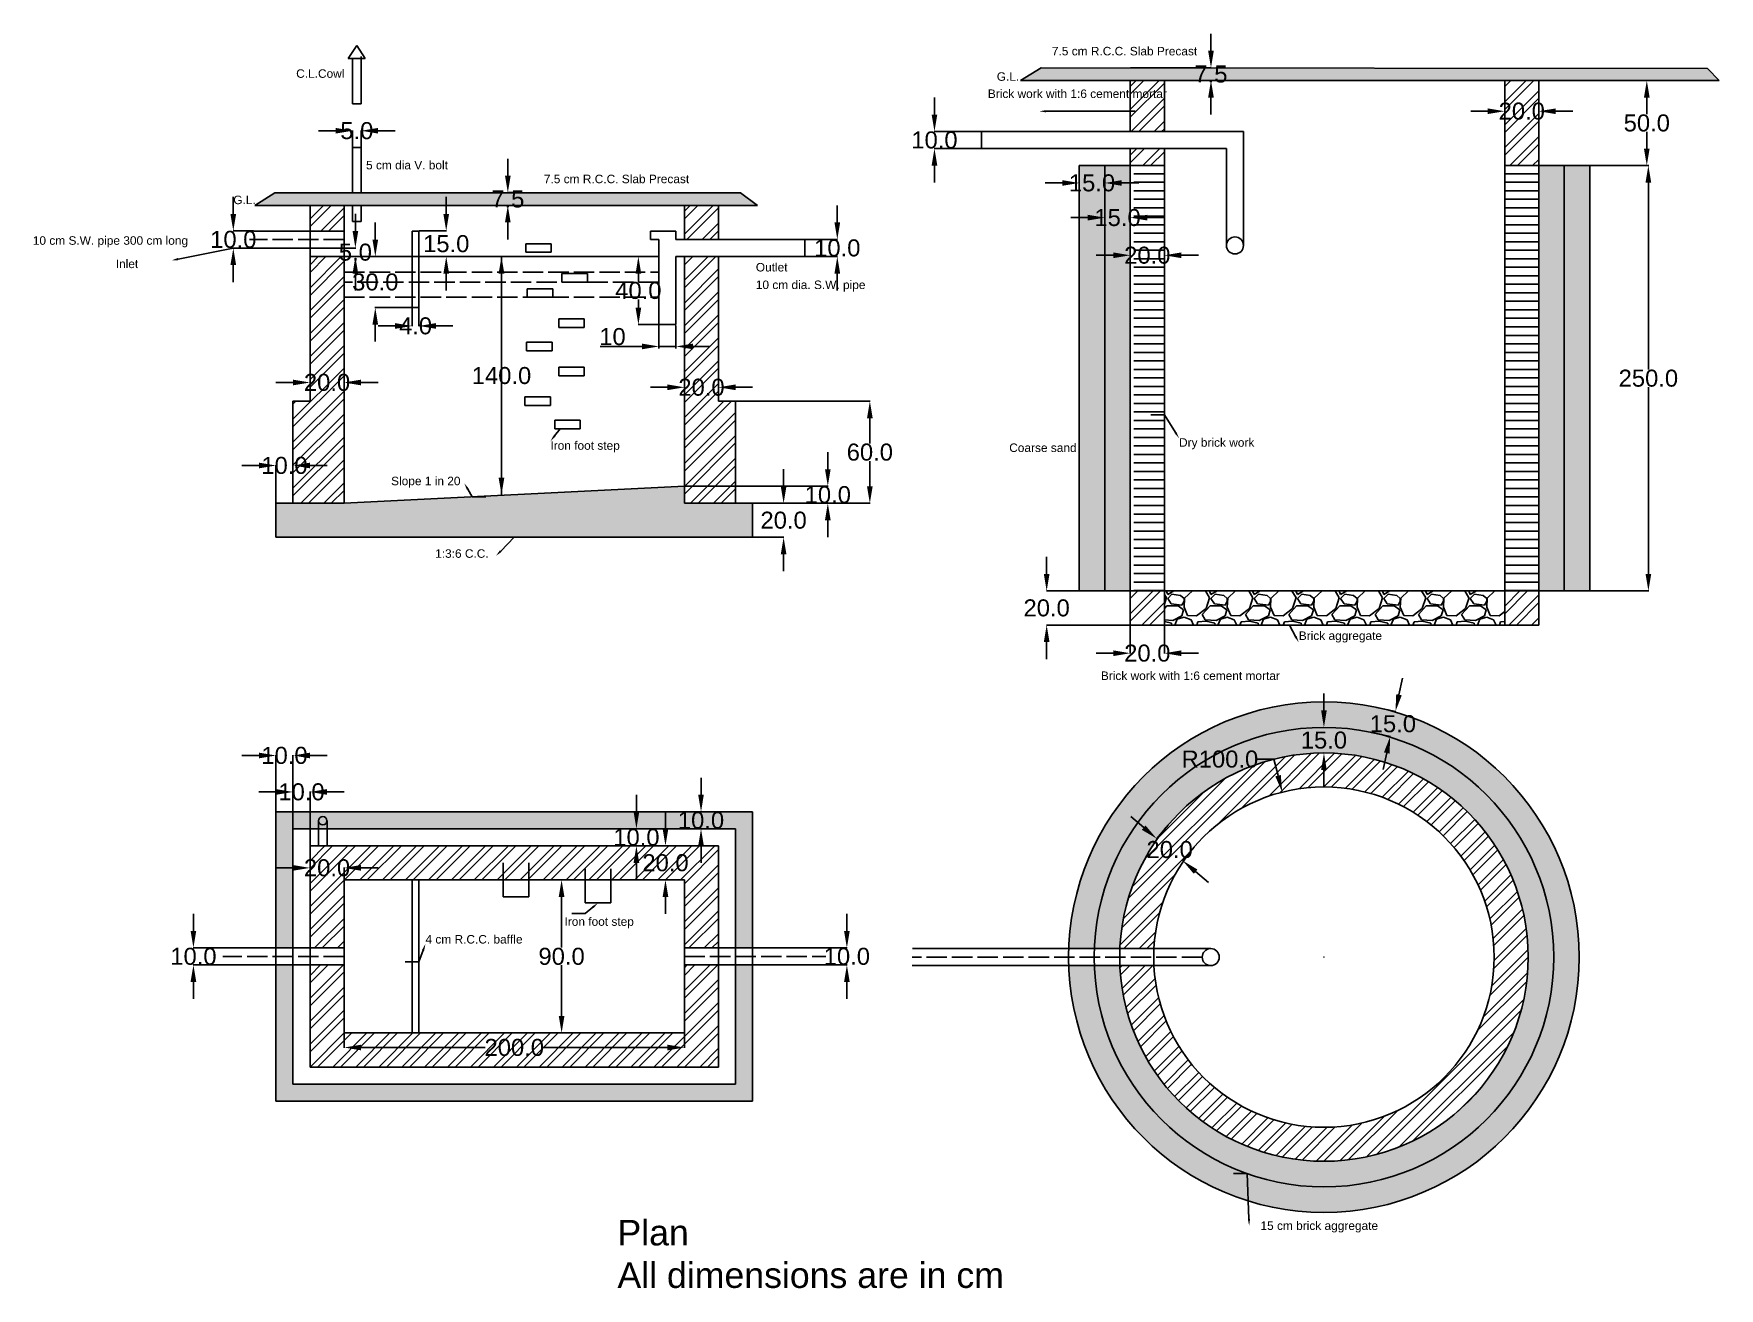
# Model space of a CAD drawing. Header units: centimetres. Extents: x -142 to 848, y -110 to 627.
import ezdxf
from ezdxf import colors
from ezdxf.entities.mleader import LeaderData, LeaderLine
from ezdxf.math import Vec2, Vec3

# ---------------------------------------------------------------- set-up
doc = ezdxf.new("R2010")
doc.units = ezdxf.units.CM
doc.linetypes.add('ACAD_ISO02W100', pattern=[15, 12, -3])
doc.styles.get("Standard").update_dxf_attribs({"font": 'arial.ttf'})
doc.dimstyles.new('ISO-25', dxfattribs={"dimtxt": 2.5, "dimasz": 2.5, "dimexe": 1.25, "dimexo": 0.625, "dimtad": 1, "dimtxsty": 'Standard', "dimcen": 2.5, "dimadec": 0, "dimazin": 0, "dimtfac": 1, "dimtmove": 0, "dimatfit": 3, "dimfxl": 1, "dimarcsym": 0})
doc.dimstyles.get("Standard").update_dxf_attribs({"dimtxt": 10, "dimasz": 10, "dimexe": 0.18, "dimexo": 0.0625, "dimgap": 0.09, "dimtad": 0, "dimtih": 1, "dimtoh": 1, "dimdec": 1, "dimzin": 0, "dimdsep": 46, "dimtxsty": 'Standard', "dimcen": 0.09, "dimadec": 0, "dimazin": 0, "dimtfac": 1, "dimtdec": 1, "dimtix": 1, "dimtofl": 0, "dimtmove": 0, "dimatfit": 3, "dimfxl": 1, "dimtolj": 1, "dimtzin": 0, "dimarcsym": 0})

msp = doc.modelspace()

# ---------------------------------------------------------------- texts
at = {"attachment_point": 1}
for s, width, insert, char_height in [('7.5 cm R.C.C. Slab Precast', 101.95629, (455.884, 619.518), 5), ('C.L.Cowl', 101.95629, (11.878, 606.345), 5), ('G.L.', 101.95629, (423.501, 604.591), 5), ('Brick work with 1:6 cement mortar', 101.95629, (418.25, 594.487), 5), ('5 cm dia V. bolt', 101.95629, (52.918, 552.542), 5), ('7.5 cm R.C.C. Slab Precast', 101.95629, (157.393, 544.409), 5), ('G.L.', 101.95629, (-25.074, 532.104), 5), ('10 cm S.W. pipe 300 cm long', 101.95629, (-142.874, 508.228), 5), ('Inlet', 101.95629, (-94.138, 494.521), 5), ('Outlet', 101.95629, (281.929, 492.539), 5), ('10 cm dia. S.W. pipe', 101.95629, (281.929, 482.204), 5), ('Iron foot step', 101.95629, (161.256, 387.756), 5), ('Coarse sand', 101.95629, (430.818, 386.447), 5), ('Dry brick work', 101.95629, (530.602, 389.527), 5), ('Slope 1 in 20', 101.95629, (67.647, 366.916), 5), ('1:3:6 C.C.', 101.95629, (93.521, 324.265), 5), ('Brick aggregate', 101.95629, (600.946, 275.98), 5), ('Brick work with 1:6 cement mortar', 101.95629, (484.66, 252.456), 5), ('Iron foot step', 101.95629, (169.515, 107.989), 5), ('4 cm R.C.C. baffle', 101.95629, (87.834, 97.579), 5), ('Plan\\PAll dimensions are in cm', 256.81876, (200.628, -69.82), 15), ('15 cm brick aggregate', 101.95629, (578.433, -70.74), 5)]:
    msp.add_mtext_dynamic_manual_height_columns(s, width=width, gutter_width=12.5, heights=[0], dxfattribs=dict(at, insert=insert, char_height=char_height))

# ---------------------------------------------------------------- blocks, each defined once
blk = doc.blocks.new('*D2')
at = {"color": 0, "lineweight": -2, "transparency": 16777216}
for p, q in [((225, 455.69), (225, 442.22)), ((235, 455.69), (235, 442.22))]:
    blk.add_line(p, q, dxfattribs=at)
at = {"color": 0, "lineweight": -3, "transparency": 16777216}
for p, q in [((215, 443.47), (190.4, 443.47)), ((235, 443.47), (225, 443.47)), ((245, 443.47), (255, 443.47))]:
    blk.add_line(p, q, dxfattribs=at)
at = {"color": 0, "transparency": 16777216}
for points in [[(215, 445.14), (215, 441.81), (225, 443.47)], [(245, 445.14), (245, 441.81), (235, 443.47)]]:
    blk.add_solid(points, dxfattribs=at)
at = {"layer": 'Defpoints', "color": 0, "transparency": 16777216}
for p in [(225, 456.32), (235, 456.32), (225, 443.47)]:
    blk.add_point(p, dxfattribs=at)
at = {"color": 0, "transparency": 16777216, "insert": (197.7, 449.21), "char_height": 10, "attachment_point": 5}
blk.add_mtext('10', dxfattribs=at)
blk = doc.blocks.new('*D3')
at = {"color": 0, "lineweight": -2, "transparency": 16777216}
for p, q in [((329.8, 516.32), (329.8, 526.32)), ((310.85, 506.32), (329.98, 506.32)), ((310.85, 496.32), (329.98, 496.32)), ((329.8, 486.32), (329.8, 476.32))]:
    blk.add_line(p, q, dxfattribs=at)
at = {"color": 0, "transparency": 16777216}
for points in [[(328.13, 516.32), (331.46, 516.32), (329.8, 506.32)], [(328.13, 486.32), (331.46, 486.32), (329.8, 496.32)]]:
    blk.add_solid(points, dxfattribs=at)
at = {"layer": 'Defpoints', "color": 0, "transparency": 16777216}
for p in [(310.79, 506.32), (310.79, 496.32), (329.8, 496.32)]:
    blk.add_point(p, dxfattribs=at)
at = {"color": 0, "transparency": 16777216, "insert": (329.8, 501.32), "char_height": 10, "attachment_point": 5}
blk.add_mtext('\\A1;10.0', dxfattribs=at)
blk = doc.blocks.new('*D4')
at = {"color": 0, "lineweight": -2, "transparency": 16777216}
for p, q in [((-10, 203.09), (-20, 203.09)), ((0, 160.06), (0, 203.27)), ((10, 160.06), (10, 203.27)), ((20, 203.09), (30, 203.09))]:
    blk.add_line(p, q, dxfattribs=at)
at = {"color": 0, "transparency": 16777216}
for points in [[(-10, 204.76), (-10, 201.42), (0, 203.09)], [(20, 204.76), (20, 201.42), (10, 203.09)]]:
    blk.add_solid(points, dxfattribs=at)
at = {"layer": 'Defpoints', "color": 0, "transparency": 16777216}
for p in [(0, 203.09), (0, 160), (10, 160)]:
    blk.add_point(p, dxfattribs=at)
at = {"color": 0, "transparency": 16777216, "insert": (5, 203.09), "char_height": 10, "attachment_point": 5}
blk.add_mtext('\\A1;10.0', dxfattribs=at)
blk = doc.blocks.new('*D5')
at = {"color": 0, "lineweight": -2, "transparency": 16777216}
for p, q in [((0, 181.67), (-10, 181.67)), ((10, 150.06), (10, 181.85)), ((20, 150.06), (20, 181.85)), ((30, 181.67), (40, 181.67))]:
    blk.add_line(p, q, dxfattribs=at)
at = {"color": 0, "transparency": 16777216}
for points in [[(0, 183.33), (0, 180), (10, 181.67)], [(30, 183.33), (30, 180), (20, 181.67)]]:
    blk.add_solid(points, dxfattribs=at)
at = {"layer": 'Defpoints', "color": 0, "transparency": 16777216}
for p in [(10, 181.67), (10, 150), (20, 150)]:
    blk.add_point(p, dxfattribs=at)
at = {"color": 0, "transparency": 16777216, "insert": (15, 181.67), "char_height": 10, "attachment_point": 5}
blk.add_mtext('\\A1;10.0', dxfattribs=at)
blk = doc.blocks.new('*D6')
at = {"color": 0, "lineweight": -2, "transparency": 16777216}
for p, q in [((10, 137.03), (0, 137.03)), ((20, 130.06), (20, 137.21)), ((40, 130.06), (40, 137.21)), ((50, 137.03), (60, 137.03))]:
    blk.add_line(p, q, dxfattribs=at)
at = {"color": 0, "transparency": 16777216}
for points in [[(10, 138.7), (10, 135.36), (20, 137.03)], [(50, 138.7), (50, 135.36), (40, 137.03)]]:
    blk.add_solid(points, dxfattribs=at)
at = {"layer": 'Defpoints', "color": 0, "transparency": 16777216}
for p in [(20, 137.03), (20, 130), (40, 130)]:
    blk.add_point(p, dxfattribs=at)
at = {"color": 0, "transparency": 16777216, "insert": (30, 137.03), "char_height": 10, "attachment_point": 5}
blk.add_mtext('\\A1;20.0', dxfattribs=at)
blk = doc.blocks.new('*D7')
at = {"color": 0, "lineweight": -2, "transparency": 16777216}
for p, q in [((40.06, 130), (168, 130)), ((167.82, 120), (167.82, 90.2)), ((167.82, 50), (167.82, 79.8)), ((40.06, 40), (168, 40))]:
    blk.add_line(p, q, dxfattribs=at)
at = {"color": 0, "transparency": 16777216}
for points in [[(166.15, 120), (169.48, 120), (167.82, 130)], [(166.15, 50), (169.48, 50), (167.82, 40)]]:
    blk.add_solid(points, dxfattribs=at)
at = {"layer": 'Defpoints', "color": 0, "transparency": 16777216}
for p in [(40, 130), (40, 40), (167.82, 40)]:
    blk.add_point(p, dxfattribs=at)
at = {"color": 0, "transparency": 16777216, "insert": (167.82, 85), "char_height": 10, "attachment_point": 5}
blk.add_mtext('\\A1;90.0', dxfattribs=at)
blk = doc.blocks.new('*D8')
at = {"color": 0, "lineweight": -2, "transparency": 16777216}
for p, q in [((40, 39.94), (40, 31.28)), ((240, 39.94), (240, 31.28)), ((50, 31.46), (122.97, 31.46)), ((230, 31.46), (157.03, 31.46))]:
    blk.add_line(p, q, dxfattribs=at)
at = {"color": 0, "transparency": 16777216}
for points in [[(50, 33.13), (50, 29.79), (40, 31.46)], [(230, 33.13), (230, 29.79), (240, 31.46)]]:
    blk.add_solid(points, dxfattribs=at)
at = {"layer": 'Defpoints', "color": 0, "transparency": 16777216}
for p in [(40, 40), (240, 40), (240, 31.46)]:
    blk.add_point(p, dxfattribs=at)
at = {"color": 0, "transparency": 16777216, "insert": (140, 31.46), "char_height": 10, "attachment_point": 5}
blk.add_mtext('\\A1;200.0', dxfattribs=at)
blk = doc.blocks.new('*D9')
at = {"color": 0, "lineweight": -2, "transparency": 16777216}
for p, q in [((228.86, 160), (228.86, 170)), ((239.94, 150), (228.68, 150)), ((239.94, 130), (228.68, 130)), ((228.86, 120), (228.86, 110))]:
    blk.add_line(p, q, dxfattribs=at)
at = {"color": 0, "transparency": 16777216}
for points in [[(227.19, 160), (230.52, 160), (228.86, 150)], [(227.19, 120), (230.52, 120), (228.86, 130)]]:
    blk.add_solid(points, dxfattribs=at)
at = {"layer": 'Defpoints', "color": 0, "transparency": 16777216}
for p in [(228.86, 150), (240, 150), (240, 130)]:
    blk.add_point(p, dxfattribs=at)
at = {"color": 0, "transparency": 16777216, "insert": (228.86, 140), "char_height": 10, "attachment_point": 5}
blk.add_mtext('\\A1;20.0', dxfattribs=at)
blk = doc.blocks.new('*D10')
at = {"color": 0, "lineweight": -2, "transparency": 16777216}
for p, q in [((211.78, 170), (211.78, 180)), ((259.94, 160), (211.6, 160)), ((259.94, 150), (211.6, 150)), ((211.78, 140), (211.78, 130))]:
    blk.add_line(p, q, dxfattribs=at)
at = {"color": 0, "transparency": 16777216}
for points in [[(210.11, 170), (213.44, 170), (211.78, 160)], [(210.11, 140), (213.44, 140), (211.78, 150)]]:
    blk.add_solid(points, dxfattribs=at)
at = {"layer": 'Defpoints', "color": 0, "transparency": 16777216}
for p in [(211.78, 160), (260, 160), (260, 150)]:
    blk.add_point(p, dxfattribs=at)
at = {"color": 0, "transparency": 16777216, "insert": (211.78, 155), "char_height": 10, "attachment_point": 5}
blk.add_mtext('\\A1;10.0', dxfattribs=at)
blk = doc.blocks.new('*D11')
at = {"color": 0, "lineweight": -2, "transparency": 16777216}
for p, q in [((249.73, 180), (249.73, 190)), ((269.94, 170), (249.55, 170)), ((269.94, 160), (249.55, 160)), ((249.73, 150), (249.73, 140))]:
    blk.add_line(p, q, dxfattribs=at)
at = {"color": 0, "transparency": 16777216}
for points in [[(248.06, 180), (251.39, 180), (249.73, 170)], [(248.06, 150), (251.39, 150), (249.73, 160)]]:
    blk.add_solid(points, dxfattribs=at)
at = {"layer": 'Defpoints', "color": 0, "transparency": 16777216}
for p in [(249.73, 170), (270, 170), (270, 160)]:
    blk.add_point(p, dxfattribs=at)
at = {"color": 0, "transparency": 16777216, "insert": (249.73, 165), "char_height": 10, "attachment_point": 5}
blk.add_mtext('\\A1;10.0', dxfattribs=at)
blk = doc.blocks.new('*D12')
at = {"color": 0, "lineweight": -2, "transparency": 16777216}
for p, q in [((-48.5, 100), (-48.5, 110)), ((39.94, 90), (-48.68, 90)), ((39.94, 80), (-48.68, 80)), ((-48.5, 70), (-48.5, 60))]:
    blk.add_line(p, q, dxfattribs=at)
at = {"color": 0, "transparency": 16777216}
for points in [[(-50.17, 100), (-46.84, 100), (-48.5, 90)], [(-50.17, 70), (-46.84, 70), (-48.5, 80)]]:
    blk.add_solid(points, dxfattribs=at)
at = {"layer": 'Defpoints', "color": 0, "transparency": 16777216}
for p in [(40, 90), (-48.5, 80), (40, 80)]:
    blk.add_point(p, dxfattribs=at)
at = {"color": 0, "transparency": 16777216, "insert": (-48.5, 85), "char_height": 10, "attachment_point": 5}
blk.add_mtext('\\A1;10.0', dxfattribs=at)
blk = doc.blocks.new('*D13')
at = {"color": 0, "lineweight": -2, "transparency": 16777216}
for p, q in [((335.43, 100), (335.43, 110)), ((330.94, 90), (335.61, 90)), ((330.56, 80), (335.61, 80)), ((335.43, 70), (335.43, 60))]:
    blk.add_line(p, q, dxfattribs=at)
at = {"color": 0, "transparency": 16777216}
for points in [[(333.77, 100), (337.1, 100), (335.43, 90)], [(333.77, 70), (337.1, 70), (335.43, 80)]]:
    blk.add_solid(points, dxfattribs=at)
at = {"layer": 'Defpoints', "color": 0, "transparency": 16777216}
for p in [(330.88, 90), (330.5, 80), (335.43, 80)]:
    blk.add_point(p, dxfattribs=at)
at = {"color": 0, "transparency": 16777216, "insert": (335.43, 85), "char_height": 10, "attachment_point": 5}
blk.add_mtext('\\A1;10.0', dxfattribs=at)
blk = doc.blocks.new('*D14')
at = {"color": 0, "lineweight": -2, "transparency": 16777216}
for p, q in [((-10, 373.5), (-20, 373.5)), ((0, 351.38), (0, 373.68)), ((10, 351.38), (10, 373.68)), ((20, 373.5), (30, 373.5))]:
    blk.add_line(p, q, dxfattribs=at)
at = {"color": 0, "transparency": 16777216}
for points in [[(-10, 375.17), (-10, 371.83), (0, 373.5)], [(20, 375.17), (20, 371.83), (10, 373.5)]]:
    blk.add_solid(points, dxfattribs=at)
at = {"layer": 'Defpoints', "color": 0, "transparency": 16777216}
for p in [(0, 373.5), (0, 351.32), (10, 351.32)]:
    blk.add_point(p, dxfattribs=at)
at = {"color": 0, "transparency": 16777216, "insert": (5, 373.5), "char_height": 10, "attachment_point": 5}
blk.add_mtext('\\A1;10.0', dxfattribs=at)
blk = doc.blocks.new('*D15')
at = {"color": 0, "lineweight": -2, "transparency": 16777216}
for p, q in [((298.26, 361.32), (298.26, 371.32)), ((280.06, 351.32), (298.44, 351.32)), ((280.06, 331.32), (298.44, 331.32)), ((298.26, 321.32), (298.26, 311.32))]:
    blk.add_line(p, q, dxfattribs=at)
at = {"color": 0, "transparency": 16777216}
for points in [[(296.59, 361.32), (299.93, 361.32), (298.26, 351.32)], [(296.59, 321.32), (299.93, 321.32), (298.26, 331.32)]]:
    blk.add_solid(points, dxfattribs=at)
at = {"layer": 'Defpoints', "color": 0, "transparency": 16777216}
for p in [(280, 351.32), (280, 331.32), (298.26, 331.32)]:
    blk.add_point(p, dxfattribs=at)
at = {"color": 0, "transparency": 16777216, "insert": (298.26, 341.32), "char_height": 10, "attachment_point": 5}
blk.add_mtext('\\A1;20.0', dxfattribs=at)
blk = doc.blocks.new('*D16')
at = {"color": 0, "lineweight": -2, "transparency": 16777216}
for p, q in [((324.22, 371.32), (324.22, 381.32)), ((240.06, 361.32), (324.4, 361.32)), ((240.06, 351.32), (324.4, 351.32)), ((324.22, 341.32), (324.22, 331.32))]:
    blk.add_line(p, q, dxfattribs=at)
at = {"color": 0, "transparency": 16777216}
for points in [[(322.56, 371.32), (325.89, 371.32), (324.22, 361.32)], [(322.56, 341.32), (325.89, 341.32), (324.22, 351.32)]]:
    blk.add_solid(points, dxfattribs=at)
at = {"layer": 'Defpoints', "color": 0, "transparency": 16777216}
for p in [(240, 361.32), (240, 351.32), (324.22, 351.32)]:
    blk.add_point(p, dxfattribs=at)
at = {"color": 0, "transparency": 16777216, "insert": (324.22, 356.32), "char_height": 10, "attachment_point": 5}
blk.add_mtext('\\A1;10.0', dxfattribs=at)
blk = doc.blocks.new('*D17')
at = {"color": 0, "lineweight": -2, "transparency": 16777216}
for p, q in [((270.06, 411.32), (349.1, 411.32)), ((348.92, 401.32), (348.92, 386.51)), ((348.92, 361.32), (348.92, 376.12)), ((270.06, 351.32), (349.1, 351.32))]:
    blk.add_line(p, q, dxfattribs=at)
at = {"color": 0, "transparency": 16777216}
for points in [[(347.26, 401.32), (350.59, 401.32), (348.92, 411.32)], [(347.26, 361.32), (350.59, 361.32), (348.92, 351.32)]]:
    blk.add_solid(points, dxfattribs=at)
at = {"layer": 'Defpoints', "color": 0, "transparency": 16777216}
for p in [(270, 411.32), (270, 351.32), (348.92, 351.32)]:
    blk.add_point(p, dxfattribs=at)
at = {"color": 0, "transparency": 16777216, "insert": (348.92, 381.32), "char_height": 10, "attachment_point": 5}
blk.add_mtext('\\A1;60.0', dxfattribs=at)
blk = doc.blocks.new('*D18')
at = {"color": 0, "lineweight": -2, "transparency": 16777216}
for p, q in [((132.44, 496.32), (132.32, 496.32)), ((132.5, 486.32), (132.5, 431.51)), ((132.5, 366.32), (132.5, 421.12)), ((132.44, 356.32), (132.32, 356.32))]:
    blk.add_line(p, q, dxfattribs=at)
at = {"color": 0, "transparency": 16777216}
for points in [[(130.83, 486.32), (134.17, 486.32), (132.5, 496.32)], [(130.83, 366.32), (134.17, 366.32), (132.5, 356.32)]]:
    blk.add_solid(points, dxfattribs=at)
at = {"layer": 'Defpoints', "color": 0, "transparency": 16777216}
for p in [(132.5, 496.32), (132.5, 356.32), (132.5, 356.32)]:
    blk.add_point(p, dxfattribs=at)
at = {"color": 0, "transparency": 16777216, "insert": (132.5, 426.32), "char_height": 10, "attachment_point": 5}
blk.add_mtext('\\A1;140.0', dxfattribs=at)
blk = doc.blocks.new('*D19')
at = {"color": 0, "lineweight": -2, "transparency": 16777216}
for p, q in [((10, 422.29), (0, 422.29)), ((20, 411.38), (20, 422.47)), ((40, 411.38), (40, 422.47)), ((50, 422.29), (60, 422.29))]:
    blk.add_line(p, q, dxfattribs=at)
at = {"color": 0, "transparency": 16777216}
for points in [[(10, 423.96), (10, 420.62), (20, 422.29)], [(50, 423.96), (50, 420.62), (40, 422.29)]]:
    blk.add_solid(points, dxfattribs=at)
at = {"layer": 'Defpoints', "color": 0, "transparency": 16777216}
for p in [(40, 422.29), (20, 411.32), (40, 411.32)]:
    blk.add_point(p, dxfattribs=at)
at = {"color": 0, "transparency": 16777216, "insert": (30, 422.29), "char_height": 10, "attachment_point": 5}
blk.add_mtext('\\A1;20.0', dxfattribs=at)
blk = doc.blocks.new('*D20')
at = {"color": 0, "lineweight": -2, "transparency": 16777216}
for p, q in [((80, 466.26), (80, 455.34)), ((84, 466.26), (84, 455.34)), ((70, 455.52), (60, 455.52)), ((94, 455.52), (104, 455.52))]:
    blk.add_line(p, q, dxfattribs=at)
at = {"color": 0, "transparency": 16777216}
for points in [[(70, 457.18), (70, 453.85), (80, 455.52)], [(94, 457.18), (94, 453.85), (84, 455.52)]]:
    blk.add_solid(points, dxfattribs=at)
at = {"layer": 'Defpoints', "color": 0, "transparency": 16777216}
for p in [(80, 466.32), (84, 466.32), (84, 455.52)]:
    blk.add_point(p, dxfattribs=at)
at = {"color": 0, "transparency": 16777216, "insert": (82, 455.52), "char_height": 10, "attachment_point": 5}
blk.add_mtext('\\A1;4.0', dxfattribs=at)
blk = doc.blocks.new('*D21')
at = {"color": 0, "lineweight": -2, "transparency": 16777216}
for p, q in [((100.04, 521.32), (100.04, 531.32)), ((84.06, 511.32), (100.22, 511.32)), ((84.06, 496.32), (100.22, 496.32)), ((100.04, 486.32), (100.04, 476.32))]:
    blk.add_line(p, q, dxfattribs=at)
at = {"color": 0, "transparency": 16777216}
for points in [[(98.37, 521.32), (101.71, 521.32), (100.04, 511.32)], [(98.37, 486.32), (101.71, 486.32), (100.04, 496.32)]]:
    blk.add_solid(points, dxfattribs=at)
at = {"layer": 'Defpoints', "color": 0, "transparency": 16777216}
for p in [(84, 511.32), (84, 496.32), (100.04, 496.32)]:
    blk.add_point(p, dxfattribs=at)
at = {"color": 0, "transparency": 16777216, "insert": (100.04, 503.82), "char_height": 10, "attachment_point": 5}
blk.add_mtext('\\A1;15.0', dxfattribs=at)
blk = doc.blocks.new('*D22')
at = {"color": 0, "lineweight": -2, "transparency": 16777216}
for p, q in [((58.35, 506.32), (58.35, 516.32)), ((79.94, 496.32), (58.17, 496.32)), ((79.94, 466.32), (58.17, 466.32)), ((58.35, 456.32), (58.35, 446.32))]:
    blk.add_line(p, q, dxfattribs=at)
at = {"color": 0, "transparency": 16777216}
for points in [[(56.68, 506.32), (60.01, 506.32), (58.35, 496.32)], [(56.68, 456.32), (60.01, 456.32), (58.35, 466.32)]]:
    blk.add_solid(points, dxfattribs=at)
at = {"layer": 'Defpoints', "color": 0, "transparency": 16777216}
for p in [(80, 496.32), (58.35, 466.32), (80, 466.32)]:
    blk.add_point(p, dxfattribs=at)
at = {"color": 0, "transparency": 16777216, "insert": (58.35, 481.32), "char_height": 10, "attachment_point": 5}
blk.add_mtext('\\A1;30.0', dxfattribs=at)
blk = doc.blocks.new('*D23')
at = {"color": 0, "lineweight": -2, "transparency": 16777216}
for p, q in [((46.66, 511.32), (46.66, 521.32)), ((40.06, 501.32), (46.84, 501.32)), ((40.06, 496.32), (46.84, 496.32)), ((46.66, 486.32), (46.66, 476.32))]:
    blk.add_line(p, q, dxfattribs=at)
at = {"color": 0, "transparency": 16777216}
for points in [[(44.99, 511.32), (48.32, 511.32), (46.66, 501.32)], [(44.99, 486.32), (48.32, 486.32), (46.66, 496.32)]]:
    blk.add_solid(points, dxfattribs=at)
at = {"layer": 'Defpoints', "color": 0, "transparency": 16777216}
for p in [(40, 501.32), (40, 496.32), (46.66, 496.32)]:
    blk.add_point(p, dxfattribs=at)
at = {"color": 0, "transparency": 16777216, "insert": (46.66, 498.82), "char_height": 10, "attachment_point": 5}
blk.add_mtext('\\A1;5.0', dxfattribs=at)
blk = doc.blocks.new('*D24')
at = {"color": 0, "lineweight": -2, "transparency": 16777216}
for p, q in [((-25.07, 521.32), (-25.07, 531.32)), ((-13.13, 511.32), (-25.25, 511.32)), ((-12.4, 501.32), (-25.25, 501.32)), ((-25.07, 491.32), (-25.07, 481.32))]:
    blk.add_line(p, q, dxfattribs=at)
at = {"color": 0, "transparency": 16777216}
for points in [[(-26.74, 521.32), (-23.41, 521.32), (-25.07, 511.32)], [(-26.74, 491.32), (-23.41, 491.32), (-25.07, 501.32)]]:
    blk.add_solid(points, dxfattribs=at)
at = {"layer": 'Defpoints', "color": 0, "transparency": 16777216}
for p in [(-13.07, 511.32), (-25.07, 501.32), (-12.34, 501.32)]:
    blk.add_point(p, dxfattribs=at)
at = {"color": 0, "transparency": 16777216, "insert": (-25.07, 506.32), "char_height": 10, "attachment_point": 5}
blk.add_mtext('\\A1;10.0', dxfattribs=at)
blk = doc.blocks.new('*D25')
at = {"color": 0, "lineweight": -2, "transparency": 16777216}
for p, q in [((35, 570.23), (25, 570.23)), ((45, 560.55), (45, 570.41)), ((50, 560.55), (50, 570.41)), ((60, 570.23), (70, 570.23))]:
    blk.add_line(p, q, dxfattribs=at)
at = {"color": 0, "transparency": 16777216}
for points in [[(35, 571.9), (35, 568.57), (45, 570.23)], [(60, 571.9), (60, 568.57), (50, 570.23)]]:
    blk.add_solid(points, dxfattribs=at)
at = {"layer": 'Defpoints', "color": 0, "transparency": 16777216}
for p in [(50, 570.23), (45, 560.49), (50, 560.49)]:
    blk.add_point(p, dxfattribs=at)
at = {"color": 0, "transparency": 16777216, "insert": (47.5, 570.23), "char_height": 10, "attachment_point": 5}
blk.add_mtext('\\A1;5.0', dxfattribs=at)
blk = doc.blocks.new('*D26')
at = {"color": 0, "lineweight": -2, "transparency": 16777216}
for p, q in [((136.22, 543.82), (136.22, 553.82)), ((-0.62, 533.82), (136.4, 533.82)), ((-0.62, 526.32), (136.4, 526.32)), ((136.22, 516.32), (136.22, 506.32))]:
    blk.add_line(p, q, dxfattribs=at)
at = {"color": 0, "transparency": 16777216}
for points in [[(134.55, 543.82), (137.88, 543.82), (136.22, 533.82)], [(134.55, 516.32), (137.88, 516.32), (136.22, 526.32)]]:
    blk.add_solid(points, dxfattribs=at)
at = {"layer": 'Defpoints', "color": 0, "transparency": 16777216}
for p in [(-0.68, 533.82), (-0.68, 526.32), (136.22, 526.32)]:
    blk.add_point(p, dxfattribs=at)
at = {"color": 0, "transparency": 16777216, "insert": (136.22, 530.07), "char_height": 10, "attachment_point": 5}
blk.add_mtext('\\A1;7.5', dxfattribs=at)
blk = doc.blocks.new('*D27')
at = {"color": 0, "lineweight": -2, "transparency": 16777216}
for p, q in [((224.94, 496.32), (212.75, 496.32)), ((212.93, 486.32), (212.93, 481.51)), ((212.93, 466.32), (212.93, 471.12)), ((224.94, 456.32), (212.75, 456.32))]:
    blk.add_line(p, q, dxfattribs=at)
at = {"color": 0, "transparency": 16777216}
for points in [[(211.27, 486.32), (214.6, 486.32), (212.93, 496.32)], [(211.27, 466.32), (214.6, 466.32), (212.93, 456.32)]]:
    blk.add_solid(points, dxfattribs=at)
at = {"layer": 'Defpoints', "color": 0, "transparency": 16777216}
for p in [(225, 496.32), (212.93, 456.32), (225, 456.32)]:
    blk.add_point(p, dxfattribs=at)
at = {"color": 0, "transparency": 16777216, "insert": (212.93, 476.32), "char_height": 10, "attachment_point": 5}
blk.add_mtext('\\A1;40.0', dxfattribs=at)
blk = doc.blocks.new('*D28')
at = {"color": 0, "lineweight": -2, "transparency": 16777216}
for p, q in [((230, 419.46), (220, 419.46)), ((240, 411.38), (240, 419.64)), ((260, 411.38), (260, 419.64)), ((270, 419.46), (280, 419.46))]:
    blk.add_line(p, q, dxfattribs=at)
at = {"color": 0, "transparency": 16777216}
for points in [[(230, 421.13), (230, 417.8), (240, 419.46)], [(270, 421.13), (270, 417.8), (260, 419.46)]]:
    blk.add_solid(points, dxfattribs=at)
at = {"layer": 'Defpoints', "color": 0, "transparency": 16777216}
for p in [(240, 419.46), (240, 411.32), (260, 411.32)]:
    blk.add_point(p, dxfattribs=at)
at = {"color": 0, "transparency": 16777216, "insert": (250, 419.46), "char_height": 10, "attachment_point": 5}
blk.add_mtext('\\A1;20.0', dxfattribs=at)
blk = doc.blocks.new('*D29')
at = {"color": 0, "lineweight": -2, "transparency": 16777216}
for p, q in [((576.33, 200.92), (586.33, 200.92)), ((586.33, 200.92), (588.78, 191.23)), ((615.63, 84.58), (615.81, 84.58)), ((615.72, 84.49), (615.72, 84.67))]:
    blk.add_line(p, q, dxfattribs=at)
at = {"color": 0, "transparency": 16777216}
blk.add_solid([(590.39, 191.63), (587.16, 190.82), (591.23, 181.53)], dxfattribs=at)
at = {"layer": 'Defpoints', "color": 0, "transparency": 16777216}
for p in [(591.23, 181.53), (615.72, 84.58)]:
    blk.add_point(p, dxfattribs=at)
at = {"color": 0, "transparency": 16777216, "insert": (554.6, 200.92), "char_height": 10, "attachment_point": 5}
blk.add_mtext('\\A1;R100.0', dxfattribs=at)
blk = doc.blocks.new('*D35')
at = {"color": 0, "lineweight": -2, "transparency": 16777216}
for p, q in [((501.96, 279.71), (501.96, 263.02)), ((521.96, 279.71), (521.96, 263.02)), ((491.96, 263.2), (481.96, 263.2)), ((531.96, 263.2), (541.96, 263.2))]:
    blk.add_line(p, q, dxfattribs=at)
at = {"color": 0, "transparency": 16777216}
for points in [[(491.96, 264.87), (491.96, 261.53), (501.96, 263.2)], [(531.96, 264.87), (531.96, 261.53), (521.96, 263.2)]]:
    blk.add_solid(points, dxfattribs=at)
at = {"layer": 'Defpoints', "color": 0, "transparency": 16777216}
for p in [(501.96, 279.77), (521.96, 279.77), (521.96, 263.2)]:
    blk.add_point(p, dxfattribs=at)
at = {"color": 0, "transparency": 16777216, "insert": (511.96, 263.2), "char_height": 10, "attachment_point": 5}
blk.add_mtext('\\A1;20.0', dxfattribs=at)
blk = doc.blocks.new('*D36')
at = {"color": 0, "lineweight": -2, "transparency": 16777216}
for p, q in [((452.81, 309.77), (452.81, 319.77)), ((501.9, 299.77), (452.63, 299.77)), ((501.9, 279.77), (452.63, 279.77)), ((452.81, 269.77), (452.81, 259.77))]:
    blk.add_line(p, q, dxfattribs=at)
at = {"color": 0, "transparency": 16777216}
for points in [[(451.15, 309.77), (454.48, 309.77), (452.81, 299.77)], [(451.15, 269.77), (454.48, 269.77), (452.81, 279.77)]]:
    blk.add_solid(points, dxfattribs=at)
at = {"layer": 'Defpoints', "color": 0, "transparency": 16777216}
for p in [(501.96, 299.77), (452.81, 279.77), (501.96, 279.77)]:
    blk.add_point(p, dxfattribs=at)
at = {"color": 0, "transparency": 16777216, "insert": (452.81, 289.77), "char_height": 10, "attachment_point": 5}
blk.add_mtext('\\A1;20.0', dxfattribs=at)
blk = doc.blocks.new('*D37')
at = {"color": 0, "lineweight": -2, "transparency": 16777216}
for p, q in [((471.96, 549.71), (471.96, 539.37)), ((486.96, 549.71), (486.96, 539.37)), ((461.96, 539.55), (451.96, 539.55)), ((496.96, 539.55), (506.96, 539.55))]:
    blk.add_line(p, q, dxfattribs=at)
at = {"color": 0, "transparency": 16777216}
for points in [[(461.96, 541.22), (461.96, 537.88), (471.96, 539.55)], [(496.96, 541.22), (496.96, 537.88), (486.96, 539.55)]]:
    blk.add_solid(points, dxfattribs=at)
at = {"layer": 'Defpoints', "color": 0, "transparency": 16777216}
for p in [(471.96, 549.77), (486.96, 549.77), (486.96, 539.55)]:
    blk.add_point(p, dxfattribs=at)
at = {"color": 0, "transparency": 16777216, "insert": (479.46, 539.55), "char_height": 10, "attachment_point": 5}
blk.add_mtext('\\A1;15.0', dxfattribs=at)
blk = doc.blocks.new('*D38')
at = {"color": 0, "lineweight": -2, "transparency": 16777216}
for p, q in [((486.96, 549.71), (486.96, 518.99)), ((501.96, 549.71), (501.96, 518.99)), ((476.96, 519.17), (466.96, 519.17)), ((511.96, 519.17), (521.96, 519.17))]:
    blk.add_line(p, q, dxfattribs=at)
at = {"color": 0, "transparency": 16777216}
for points in [[(476.96, 520.84), (476.96, 517.5), (486.96, 519.17)], [(511.96, 520.84), (511.96, 517.5), (501.96, 519.17)]]:
    blk.add_solid(points, dxfattribs=at)
at = {"layer": 'Defpoints', "color": 0, "transparency": 16777216}
for p in [(486.96, 549.77), (501.96, 549.77), (501.96, 519.17)]:
    blk.add_point(p, dxfattribs=at)
at = {"color": 0, "transparency": 16777216, "insert": (494.46, 519.17), "char_height": 10, "attachment_point": 5}
blk.add_mtext('\\A1;15.0', dxfattribs=at)
blk = doc.blocks.new('*D39')
at = {"color": 0, "lineweight": -2, "transparency": 16777216}
for p, q in [((501.96, 549.71), (501.96, 496.86)), ((521.96, 549.71), (521.96, 496.86)), ((491.96, 497.04), (481.96, 497.04)), ((531.96, 497.04), (541.96, 497.04))]:
    blk.add_line(p, q, dxfattribs=at)
at = {"color": 0, "transparency": 16777216}
for points in [[(491.96, 498.71), (491.96, 495.38), (501.96, 497.04)], [(531.96, 498.71), (531.96, 495.38), (521.96, 497.04)]]:
    blk.add_solid(points, dxfattribs=at)
at = {"layer": 'Defpoints', "color": 0, "transparency": 16777216}
for p in [(501.96, 549.77), (521.96, 549.77), (521.96, 497.04)]:
    blk.add_point(p, dxfattribs=at)
at = {"color": 0, "transparency": 16777216, "insert": (511.96, 497.04), "char_height": 10, "attachment_point": 5}
blk.add_mtext('\\A1;20.0', dxfattribs=at)
blk = doc.blocks.new('*D40')
at = {"color": 0, "lineweight": -2, "transparency": 16777216}
for p, q in [((772.02, 549.77), (806.53, 549.77)), ((806.35, 539.77), (806.35, 429.96)), ((806.35, 309.77), (806.35, 419.57)), ((772.02, 299.77), (806.53, 299.77))]:
    blk.add_line(p, q, dxfattribs=at)
at = {"color": 0, "transparency": 16777216}
for points in [[(804.68, 539.77), (808.02, 539.77), (806.35, 549.77)], [(804.68, 309.77), (808.02, 309.77), (806.35, 299.77)]]:
    blk.add_solid(points, dxfattribs=at)
at = {"layer": 'Defpoints', "color": 0, "transparency": 16777216}
for p in [(771.96, 549.77), (771.96, 299.77), (806.35, 299.77)]:
    blk.add_point(p, dxfattribs=at)
at = {"color": 0, "transparency": 16777216, "insert": (806.35, 424.77), "char_height": 10, "attachment_point": 5}
blk.add_mtext('\\A1;250.0', dxfattribs=at)
blk = doc.blocks.new('*D41')
at = {"color": 0, "lineweight": -2, "transparency": 16777216}
for p, q in [((742.02, 599.77), (805.6, 599.77)), ((805.42, 589.77), (805.42, 579.96)), ((805.42, 559.77), (805.42, 569.57)), ((742.02, 549.77), (805.6, 549.77))]:
    blk.add_line(p, q, dxfattribs=at)
at = {"color": 0, "transparency": 16777216}
for points in [[(803.75, 589.77), (807.09, 589.77), (805.42, 599.77)], [(803.75, 559.77), (807.09, 559.77), (805.42, 549.77)]]:
    blk.add_solid(points, dxfattribs=at)
at = {"layer": 'Defpoints', "color": 0, "transparency": 16777216}
for p in [(741.96, 599.77), (805.42, 599.77), (741.96, 549.77)]:
    blk.add_point(p, dxfattribs=at)
at = {"color": 0, "transparency": 16777216, "insert": (805.42, 574.77), "char_height": 10, "attachment_point": 5}
blk.add_mtext('\\A1;50.0', dxfattribs=at)
blk = doc.blocks.new('*D42')
at = {"color": 0, "lineweight": -2, "transparency": 16777216}
for p, q in [((386.89, 579.77), (386.89, 589.77)), ((414.44, 569.77), (386.71, 569.77)), ((414.44, 559.77), (386.71, 559.77)), ((386.89, 549.77), (386.89, 539.77))]:
    blk.add_line(p, q, dxfattribs=at)
at = {"color": 0, "transparency": 16777216}
for points in [[(385.22, 579.77), (388.56, 579.77), (386.89, 569.77)], [(385.22, 549.77), (388.56, 549.77), (386.89, 559.77)]]:
    blk.add_solid(points, dxfattribs=at)
at = {"layer": 'Defpoints', "color": 0, "transparency": 16777216}
for p in [(414.5, 569.77), (386.89, 559.77), (414.5, 559.77)]:
    blk.add_point(p, dxfattribs=at)
at = {"color": 0, "transparency": 16777216, "insert": (386.89, 564.77), "char_height": 10, "attachment_point": 5}
blk.add_mtext('\\A1;10.0', dxfattribs=at)
blk = doc.blocks.new('*D43')
at = {"color": 0, "lineweight": -2, "transparency": 16777216}
for p, q in [((721.96, 599.71), (721.96, 581.53)), ((741.96, 599.71), (741.96, 581.53)), ((711.96, 581.71), (701.96, 581.71)), ((751.96, 581.71), (761.96, 581.71))]:
    blk.add_line(p, q, dxfattribs=at)
at = {"color": 0, "transparency": 16777216}
for points in [[(711.96, 583.37), (711.96, 580.04), (721.96, 581.71)], [(751.96, 583.37), (751.96, 580.04), (741.96, 581.71)]]:
    blk.add_solid(points, dxfattribs=at)
at = {"layer": 'Defpoints', "color": 0, "transparency": 16777216}
for p in [(721.96, 599.77), (741.96, 599.77), (741.96, 581.71)]:
    blk.add_point(p, dxfattribs=at)
at = {"color": 0, "transparency": 16777216, "insert": (731.96, 581.71), "char_height": 10, "attachment_point": 5}
blk.add_mtext('\\A1;20.0', dxfattribs=at)
blk = doc.blocks.new('*D44')
at = {"color": 0, "lineweight": -2, "transparency": 16777216}
for p, q in [((549.35, 617.27), (549.35, 627.27)), ((502.02, 607.27), (549.53, 607.27)), ((502.02, 599.77), (549.53, 599.77)), ((549.35, 589.77), (549.35, 579.77))]:
    blk.add_line(p, q, dxfattribs=at)
at = {"color": 0, "transparency": 16777216}
for points in [[(547.69, 617.27), (551.02, 617.27), (549.35, 607.27)], [(547.69, 589.77), (551.02, 589.77), (549.35, 599.77)]]:
    blk.add_solid(points, dxfattribs=at)
at = {"layer": 'Defpoints', "color": 0, "transparency": 16777216}
for p in [(501.96, 607.27), (549.35, 607.27), (501.96, 599.77)]:
    blk.add_point(p, dxfattribs=at)
at = {"color": 0, "transparency": 16777216, "insert": (549.35, 603.52), "char_height": 10, "attachment_point": 5}
blk.add_mtext('\\A1;7.5', dxfattribs=at)
blk = doc.blocks.new('*D45')
at = {"color": 0, "lineweight": -2, "transparency": 16777216}
for p, q in [((615.72, 229.58), (615.72, 239.58)), ((615.79, 219.58), (615.9, 219.58)), ((615.79, 204.58), (615.9, 204.58)), ((615.72, 194.58), (615.72, 184.58))]:
    blk.add_line(p, q, dxfattribs=at)
at = {"color": 0, "transparency": 16777216}
for points in [[(614.06, 229.58), (617.39, 229.58), (615.72, 219.58)], [(614.06, 194.58), (617.39, 194.58), (615.72, 204.58)]]:
    blk.add_solid(points, dxfattribs=at)
at = {"layer": 'Defpoints', "color": 0, "transparency": 16777216}
for p in [(615.72, 219.58), (615.72, 219.58), (615.72, 204.58)]:
    blk.add_point(p, dxfattribs=at)
at = {"color": 0, "transparency": 16777216, "insert": (615.72, 212.08), "char_height": 10, "attachment_point": 5}
blk.add_mtext('\\A1;15.0', dxfattribs=at)
blk = doc.blocks.new('*D46')
at = {"color": 0, "lineweight": -2, "transparency": 16777216}
for p, q in [((659.83, 238.8), (661.89, 248.59)), ((646.66, 231.35), (657.95, 228.98)), ((643.57, 216.68), (654.86, 214.3)), ((652.63, 204.55), (650.57, 194.77))]:
    blk.add_line(p, q, dxfattribs=at)
at = {"color": 0, "transparency": 16777216}
for points in [[(658.2, 239.15), (661.46, 238.46), (657.77, 229.02)], [(651, 204.89), (654.26, 204.21), (654.68, 214.34)]]:
    blk.add_solid(points, dxfattribs=at)
at = {"layer": 'Defpoints', "color": 0, "transparency": 16777216}
for p in [(646.6, 231.37), (657.77, 229.02), (643.51, 216.69)]:
    blk.add_point(p, dxfattribs=at)
at = {"color": 0, "transparency": 16777216, "insert": (656.23, 221.68), "char_height": 10, "attachment_point": 5}
blk.add_mtext('\\A1;15.0', dxfattribs=at)
blk = doc.blocks.new('*D47')
at = {"color": 0, "lineweight": -2, "transparency": 16777216}
for p, q in [((509.82, 160.69), (502.19, 167.15)), ((524.14, 162.12), (517.33, 154.08)), ((539.4, 149.19), (532.59, 141.15)), ((540.33, 134.83), (547.96, 128.36))]:
    blk.add_line(p, q, dxfattribs=at)
at = {"color": 0, "transparency": 16777216}
for points in [[(510.9, 161.96), (508.74, 159.42), (517.45, 154.22)], [(541.41, 136.1), (539.26, 133.55), (532.7, 141.29)]]:
    blk.add_solid(points, dxfattribs=at)
at = {"layer": 'Defpoints', "color": 0, "transparency": 16777216}
for p in [(524.18, 162.16), (517.45, 154.22), (539.44, 149.23)]:
    blk.add_point(p, dxfattribs=at)
at = {"color": 0, "transparency": 16777216, "insert": (525.08, 147.76), "char_height": 10, "attachment_point": 5}
blk.add_mtext('\\A1;20.0', dxfattribs=at)

# ---------------------------------------------------------------- dimensions: what is measured, and where the dimension line sits
for base, p1, p2, picture, middle in [((549.352, 607.268), (501.958, 599.768), (501.958, 607.268), '*D44', (549.352, 603.518)), ((805.419, 599.768), (741.958, 549.768), (741.958, 599.768), '*D41', (805.419, 574.768)), ((386.891, 559.768), (414.498, 569.768), (414.498, 559.768), '*D42', (386.891, 564.768)), ((136.217, 526.319), (-0.682, 533.819), (-0.682, 526.319), '*D26', (136.217, 530.069)), ((806.351, 299.768), (771.958, 549.768), (771.958, 299.768), '*D40', (806.351, 424.768)), ((-25.074, 501.319), (-13.069, 511.319), (-12.338, 501.319), '*D24', (-25.074, 506.319)), ((100.04, 496.319), (84, 511.319), (84, 496.319), '*D21', (100.04, 503.819)), ((329.797, 496.319), (310.792, 506.319), (310.792, 496.319), '*D3', (329.797, 501.319)), ((46.656, 496.319), (40, 501.319), (40, 496.319), '*D23', (46.656, 498.819)), ((58.347, 466.319), (80, 496.319), (80, 466.319), '*D22', (58.347, 481.319)), ((132.5, 356.319), (132.5, 496.319), (132.5, 356.319), '*D18', (132.5, 426.319)), ((212.934, 456.319), (225, 496.319), (225, 456.319), '*D27', (212.934, 476.319)), ((348.923, 351.319), (270, 411.319), (270, 351.319), '*D17', (348.923, 381.319)), ((324.225, 351.319), (240, 361.319), (240, 351.319), '*D16', (324.225, 356.319)), ((298.26, 331.319), (280, 351.319), (280, 331.319), '*D15', (298.26, 341.319)), ((452.814, 279.768), (501.958, 299.768), (501.958, 279.768), '*D36', (452.814, 289.768)), ((249.728, 170), (270, 160), (270, 170), '*D11', (249.728, 165)), ((211.777, 160), (260, 150), (260, 160), '*D10', (211.777, 155)), ((228.855, 150), (240, 130), (240, 150), '*D9', (228.855, 140)), ((167.818, 40), (40, 130), (40, 40), '*D7', (167.818, 85)), ((-48.502, 80), (40, 90), (40, 80), '*D12', (-48.502, 85)), ((335.434, 80), (330.876, 90), (330.496, 80), '*D13', (335.434, 85))]:
    dim = msp.add_linear_dim(base=base, p1=p1, p2=p2, angle=90, dimstyle='Standard')
    dim.commit()
    dim.dimension.update_dxf_attribs({"geometry": picture, "text_midpoint": middle})
for base, p1, p2, picture, middle in [((741.958, 581.708), (721.958, 599.768), (741.958, 599.768), '*D43', (731.958, 581.708)), ((50, 570.235), (45, 560.487), (50, 560.487), '*D25', (47.5, 570.235)), ((486.958, 539.549), (471.958, 549.768), (486.958, 549.768), '*D37', (479.458, 539.549)), ((501.958, 519.169), (486.958, 549.768), (501.958, 549.768), '*D38', (494.458, 519.169)), ((521.958, 497.042), (501.958, 549.768), (521.958, 549.768), '*D39', (511.958, 497.042)), ((84, 455.518), (80, 466.319), (84, 466.319), '*D20', (82, 455.518)), ((40, 422.29), (20, 411.319), (40, 411.319), '*D19', (30, 422.29)), ((240, 419.463), (260, 411.319), (240, 411.319), '*D28', (250, 419.463)), ((0, 373.499), (10, 351.319), (0, 351.319), '*D14', (5, 373.499)), ((521.958, 263.201), (501.958, 279.768), (521.958, 279.768), '*D35', (511.958, 263.201)), ((0, 203.09), (10, 160), (0, 160), '*D4', (5, 203.09)), ((10, 181.666), (20, 150), (10, 150), '*D5', (15, 181.666)), ((20, 137.029), (40, 130), (20, 130), '*D6', (30, 137.029)), ((240, 31.459), (40, 40), (240, 40), '*D8', (140, 31.459))]:
    dim = msp.add_linear_dim(base=base, p1=p1, p2=p2, dimstyle='Standard')
    dim.commit()
    dim.dimension.update_dxf_attribs({"geometry": picture, "text_midpoint": middle})
dim = msp.add_linear_dim(base=(225, 443.475), p1=(235, 456.319), p2=(225, 456.319), dimstyle='ISO-25', override={"dimtxt": 10, "dimasz": 10, "dimlwd": 65533})
dim.commit()
dim.dimension.update_dxf_attribs({"geometry": '*D2', "text_midpoint": (197.7, 449.205)})
for p1, p2, distance, picture, middle in [((643.509, 216.688), (646.596, 231.367), -11.42, '*D46', (656.228, 221.677)), ((615.723, 204.578), (615.723, 219.578), 0, '*D45', (615.723, 212.078)), ((539.436, 149.233), (524.178, 162.164), 10.411, '*D47', (525.076, 147.756))]:
    dim = msp.add_aligned_dim(p1=p1, p2=p2, distance=distance, dimstyle='Standard')
    dim.commit()
    dim.dimension.update_dxf_attribs({"geometry": picture, "text_midpoint": middle})
dim = msp.add_radius_dim(center=(615.723, 84.578), mpoint=(591.226, 181.531), dimstyle='Standard')
dim.commit()
dim.dimension.update_dxf_attribs({"geometry": '*D29', "text_midpoint": (554.595, 200.922)})

# ---------------------------------------------------------------- hatches: boundary and pattern name
h = msp.add_hatch()
h.set_pattern_fill('AR-CONC', color=256, scale=0.1)
h.paths.add_polyline_path([(272.901, 533.819), (-0.682, 533.819), (-12.42, 526.319), (282.915, 526.319)])
h.paths.add_polyline_path([(280, 351.319), (240, 351.319), (240, 361.319), (40, 351.319), (0, 351.319), (0, 331.319), (280, 331.319)])
h.paths.add_polyline_path([(280, 170), (0, 170), (0, 90), (10, 90), (10, 160), (270, 160), (270, 90), (280, 90)])
h.paths.add_polyline_path([(280, 80), (270, 80), (270, 10), (10, 10), (10, 80), (0, 80), (0, 0), (280, 0)])
h.paths.add_polyline_path([(750.723, 84.578, -0.9816467), (480.816, 79.578), (465.807, 79.578, 0.9834677), (765.723, 84.578, 0.9834677), (465.807, 89.578), (480.816, 89.578, -0.9816467)])
h.paths.add_polyline_path([(486.958, 549.768), (471.958, 549.768), (471.958, 299.768), (486.958, 299.768)])
h.paths.add_polyline_path([(771.958, 549.768), (756.958, 549.768), (756.958, 299.768), (771.958, 299.768)])
h.paths.add_polyline_path([(841.008, 606.848), (449.498, 607.135), (437.351, 599.768), (771.958, 599.768), (848.015, 599.768)])
h.paths.add_polyline_path([(537.091, 593.143), (561.511, 593.143), (561.511, 613.75), (537.091, 613.75)], flags=9)
h = msp.add_hatch()
h.set_pattern_fill('ANSI32', color=256)
h.paths.add_polyline_path([(20, 411.319), (10, 411.319), (10, 351.319), (40, 351.319), (40, 496.319), (20, 496.319)])
h.paths.add_polyline_path([(20, 511.319), (40, 511.319), (40, 526.319), (20, 526.319)])
h.paths.add_polyline_path([(240, 506.319), (260, 506.319), (260, 526.319), (240, 526.319)])
h.paths.add_polyline_path([(240, 351.319), (270, 351.319), (270, 411.319), (260, 411.319), (260, 496.319), (240, 496.319)])
h.paths.add_polyline_path([(521.958, 569.768), (521.958, 599.768), (501.958, 599.768), (501.958, 569.768)])
h.paths.add_polyline_path([(521.958, 549.768), (521.958, 559.768), (501.958, 559.768), (501.958, 549.768)])
h.paths.add_polyline_path([(721.958, 549.768), (741.958, 549.768), (741.958, 599.768), (721.958, 599.768)])
h.paths.add_polyline_path([(715.992, 571.333), (748.182, 571.333), (748.182, 591.94), (715.992, 591.94)], flags=9)
h = msp.add_hatch()
h.set_pattern_fill('GRAVEL', color=256)
h.paths.add_polyline_path([(495.828, 79.578), (480.816, 79.578, 0.9816467), (750.723, 84.578, 0.9816467), (480.816, 89.578), (495.828, 89.578, -0.9793748), (735.723, 84.578, -0.9793748)])
h.paths.add_polyline_path([(501.958, 549.768), (486.958, 549.768), (486.958, 299.768), (501.958, 299.768)])
h.paths.add_polyline_path([(756.958, 549.768), (741.958, 549.768), (741.958, 299.768), (756.958, 299.768)])
h = msp.add_hatch()
h.set_pattern_fill('ACAD_ISO08W100', color=256)
h.paths.add_polyline_path([(521.958, 549.768), (501.958, 549.768), (501.958, 299.768), (521.958, 299.768)])
h.paths.add_polyline_path([(741.958, 549.768), (721.958, 549.768), (721.958, 299.768), (741.958, 299.768)])
h = msp.add_hatch()
h.set_pattern_fill('ANSI32', color=256)
h.paths.add_polyline_path([(521.958, 299.768), (501.958, 299.768), (501.958, 279.768), (521.958, 279.768)])
h.paths.add_polyline_path([(741.958, 299.768), (721.958, 299.768), (721.958, 279.768), (741.958, 279.768)])
h = msp.add_hatch()
h.set_pattern_fill('GRAVEL', color=256)
h.paths.add_polyline_path([(721.958, 299.768), (521.958, 299.768), (521.958, 279.768), (721.958, 279.768)])
h = msp.add_hatch()
h.set_pattern_fill('ANSI32', color=256)
h.paths.add_polyline_path([(715.723, 84.578, -0.9752972), (515.848, 79.578), (495.828, 79.578, 0.9793748), (735.723, 84.578, 0.9793748), (495.828, 89.578), (515.848, 89.578, -0.9752972)])
h.paths.add_polyline_path([(529.357, 190.547), (579.404, 190.547), (579.404, 211.154), (529.357, 211.154)], flags=9)
h = msp.add_hatch()
h.set_pattern_fill('ANSI32', color=256)
h.paths.add_polyline_path([(260, 150), (20, 150), (20, 90), (40, 90), (40, 130), (240, 130), (240, 90), (260, 90)])
h.paths.add_polyline_path([(40, 80), (20, 80), (20, 20), (260, 20), (260, 80), (240, 80), (240, 40), (40, 40)])
h.paths.add_polyline_path([(14.035, 126.654), (46.224, 126.654), (46.224, 147.261), (14.035, 147.261)], flags=9)
h.paths.add_polyline_path([(212.89, 129.625), (245.08, 129.625), (245.08, 150.232), (212.89, 150.232)], flags=9)
h.paths.add_polyline_path([(195.256, 144.625), (227.446, 144.625), (227.446, 165.232), (195.256, 165.232)], flags=9)
h.paths.add_polyline_path([(120.15, 21.084), (160.109, 21.084), (160.109, 41.691), (120.15, 41.691)], flags=24)

# ---------------------------------------------------------------- linework, layer by layer
for p, q in [((42.5, 612.716), (47.5, 620.272)), ((47.5, 620.272), (52.5, 612.716)), ((45, 612.716), (42.5, 612.716)), ((42.5, 612.716), (52.5, 612.716)), ((45, 585.963), (45, 612.716)), ((45, 612.716), (50, 612.716)), ((50, 585.963), (50, 613.789)), ((449.498, 607.135), (437.351, 599.768)), ((841.008, 606.848), (449.498, 607.135)), ((501.958, 607.097), (501.958, 607.268)), ((841.008, 606.848), (848.015, 599.768)), ((771.958, 599.768), (437.351, 599.768)), ((501.958, 569.768), (501.958, 599.768)), ((521.958, 569.768), (521.958, 599.768)), ((721.958, 279.768), (721.958, 599.768)), ((741.958, 279.768), (741.958, 599.768)), ((771.958, 599.768), (848.015, 599.768)), ((45, 585.963), (50, 585.963)), ((558.47, 569.768), (414.498, 569.768)), ((414.498, 569.768), (414.498, 559.768)), ((558.47, 569.768), (568.47, 569.768)), ((568.47, 569.768), (568.47, 502.807)), ((45, 533.819), (45, 560.487)), ((45, 560.487), (50, 560.487)), ((50, 560.487), (50, 533.819)), ((414.498, 559.768), (501.958, 559.768)), ((501.958, 279.768), (501.958, 559.768)), ((501.958, 549.768), (501.958, 559.768)), ((501.958, 559.768), (558.47, 559.768)), ((521.958, 279.768), (521.958, 559.768)), ((558.47, 559.768), (558.47, 502.807)), ((471.958, 299.768), (471.958, 549.768)), ((521.958, 549.768), (471.958, 549.768)), ((486.958, 299.768), (486.958, 549.768)), ((721.958, 299.768), (721.958, 549.768)), ((721.958, 549.768), (771.958, 549.768)), ((771.958, 549.768), (721.958, 549.768)), ((756.958, 299.768), (756.958, 549.768)), ((771.958, 299.768), (771.958, 549.768)), ((-0.682, 533.819), (-12.42, 526.319)), ((80, 526.319), (-12.42, 526.319)), ((-12.42, 526.319), (282.915, 526.319)), ((-0.682, 533.819), (272.901, 533.819)), ((20, 411.319), (20, 526.319)), ((40, 351.319), (40, 526.319)), ((40, 526.319), (45, 526.319)), ((45, 516.87), (45, 526.319)), ((50, 526.319), (50, 516.87)), ((136.11, 533.819), (136.11, 534.019)), ((136.11, 534.019), (139.219, 534.019)), ((139.219, 534.019), (139.419, 534.019)), ((139.419, 534.019), (139.219, 534.019)), ((139.419, 534.019), (139.419, 533.819)), ((240, 506.319), (240, 526.319)), ((260, 506.319), (260, 526.319)), ((272.901, 533.819), (282.915, 526.319)), ((50, 516.87), (45, 516.87)), ((40, 511.319), (-13.069, 511.319)), ((40, 506.319), (40, 511.319)), ((40, 501.319), (40, 506.319)), ((80, 496.319), (80, 511.319)), ((80, 496.319), (80, 511.319)), ((80, 511.319), (84, 511.319)), ((80, 496.319), (80, 511.319)), ((84, 496.319), (84, 511.319)), ((84, 511.319), (84, 466.319)), ((235, 511.319), (220, 511.319)), ((220, 511.319), (220, 506.319)), ((225, 506.319), (220, 506.319)), ((225, 456.319), (225, 506.319)), ((235, 506.319), (235, 511.319)), ((310.792, 506.319), (235, 506.319)), ((310.792, 496.319), (310.792, 506.319)), ((20, 501.319), (-12.338, 501.319)), ((-12.338, 501.319), (40, 501.319)), ((20, 496.319), (20, 501.319)), ((225, 496.319), (20, 496.319)), ((40, 496.319), (225, 496.319)), ((80, 466.319), (80, 496.319)), ((132.5, 496.319), (132.5, 356.319)), ((146.729, 503.804), (161.729, 503.804)), ((146.729, 498.804), (146.729, 503.804)), ((161.729, 498.804), (146.729, 498.804)), ((161.729, 503.804), (161.729, 498.804)), ((260, 496.319), (235, 496.319)), ((240, 496.319), (235, 496.319)), ((235, 496.319), (235, 456.319)), ((235, 496.319), (310.792, 496.319)), ((240, 351.319), (240, 496.319)), ((260, 411.319), (260, 496.319)), ((260, 411.319), (260, 496.319)), ((168.009, 486.319), (183.009, 486.319)), ((168.009, 481.319), (168.009, 486.319)), ((183.009, 486.319), (183.009, 481.319)), ((147.675, 477.369), (162.675, 477.369)), ((147.675, 472.369), (147.675, 477.369)), ((162.675, 477.369), (162.675, 472.369)), ((183.009, 481.319), (168.009, 481.319)), ((84, 466.319), (80, 466.319)), ((162.675, 472.369), (147.675, 472.369)), ((166.117, 459.652), (181.117, 459.652)), ((166.117, 454.652), (166.117, 459.652)), ((181.117, 459.652), (181.117, 454.652)), ((235, 456.319), (225, 456.319)), ((147.202, 445.947), (162.202, 445.947)), ((147.202, 440.947), (147.202, 445.947)), ((162.202, 445.947), (162.202, 440.947)), ((181.117, 454.652), (166.117, 454.652)), ((162.202, 440.947), (147.202, 440.947)), ((166.117, 431.296), (181.117, 431.296)), ((166.117, 426.296), (166.117, 431.296)), ((181.117, 426.296), (166.117, 426.296)), ((181.117, 431.296), (181.117, 426.296)), ((10, 351.319), (10, 411.319)), ((10, 351.319), (10, 411.319)), ((10, 411.319), (20, 411.319)), ((146.256, 413.809), (161.256, 413.809)), ((146.256, 408.809), (146.256, 413.809)), ((161.256, 408.809), (146.256, 408.809)), ((161.256, 413.809), (161.256, 408.809)), ((270, 411.319), (260, 411.319)), ((270, 351.319), (270, 411.319)), ((270, 351.319), (270, 411.319)), ((163.753, 400.104), (178.753, 400.104)), ((163.753, 395.104), (163.753, 400.104)), ((178.753, 400.104), (178.753, 395.104)), ((178.753, 395.104), (163.753, 395.104)), ((40, 351.319), (240, 361.319)), ((240, 351.319), (240, 361.319)), ((0, 331.319), (0, 351.319)), ((0, 331.319), (0, 351.319)), ((0, 351.319), (40, 351.319)), ((280, 351.319), (240, 351.319)), ((280, 331.319), (280, 351.319)), ((280, 331.319), (280, 351.319)), ((0, 331.319), (280, 331.319)), ((471.958, 299.768), (771.958, 299.768)), ((741.958, 279.768), (501.958, 279.768)), ((280, 170), (0, 170)), ((0, 170), (0, 0)), ((280, 0), (280, 170)), ((10, 160), (10, 10)), ((270, 160), (10, 160)), ((25, 150), (25, 164.713)), ((30, 164.713), (30, 150)), ((270, 10), (270, 160)), ((20, 150), (20, 20)), ((260, 150), (20, 150)), ((20, 150), (25, 150)), ((260, 20), (260, 150)), ((133.513, 130), (133.513, 140)), ((133.513, 140), (133.513, 120)), ((148.513, 120), (148.513, 140)), ((40, 130), (40, 40)), ((240, 130), (40, 130)), ((80, 130), (80, 40)), ((84, 130), (84, 40)), ((181.746, 136.44), (181.746, 116.44)), ((196.746, 116.44), (196.746, 136.44)), ((240, 40), (240, 130)), ((133.513, 120), (148.513, 120)), ((181.746, 116.44), (196.746, 116.44)), ((40, 90), (-27.012, 90)), ((40, 85), (40, 90)), ((240, 85), (240, 90)), ((240, 90), (330.876, 90)), ((549.189, 89.578), (373.942, 89.578)), ((40, 80), (-29.298, 80)), ((40, 85), (40, 80)), ((240, 85), (240, 80)), ((240, 80), (330.496, 80)), ((373.72, 79.578), (549.189, 79.578)), ((40, 40), (240, 40)), ((20, 20), (260, 20)), ((10, 10), (270, 10)), ((0, 0), (280, 0))]:
    msp.add_line(p, q)
at = {"linetype": 'ACAD_ISO02W100'}
for p, q in [((40, 506.319), (-15.479, 506.319)), ((40, 487.071), (225, 487.071)), ((225, 487.071), (225, 481.319)), ((225, 481.319), (40, 481.319)), ((40, 481.319), (40, 472.369)), ((40, 472.369), (225, 472.369)), ((225, 472.369), (225, 463.548)), ((40, 85), (-31.202, 85)), ((240, 85), (323.067, 85)), ((544.189, 84.578), (373.72, 84.578))]:
    msp.add_line(p, q, dxfattribs=at)
for centre, radius in [((563.47, 502.807), 5), ((615.723, 84.578), 150), ((615.723, 84.578), 135), ((615.723, 84.578), 120), ((615.723, 84.578), 100), ((27.5, 164.713), 2.424), ((549.189, 84.578), 5)]:
    msp.add_circle(centre, radius)

msp.set_redraw_order([(e.dxf.handle, doc.entitydb.next_handle()) for e in msp.query("TEXT MTEXT ATTDEF DIMENSION ARC_DIMENSION")])  # texts and dimensions are drawn at this point

# ---------------------------------------------------------------- leaders
ml = msp.add_multileader_mtext('Standard')
ml.set_content('', color=256)
ml.set_leader_properties()
ml.build(insert=Vec2(0, 0))
ctx = ml.context
ctx.base_point, ctx.plane_origin = Vec3(504.763, 581.668), Vec3(448.493, 581.668)
notes = []
notes.append((ctx, [(0, (1, 1, 0), (496.763, 581.668), (1, 0), 8, [(0, [(448.493, 581.668)], 0, [])])]))
ctx.mtext.insert, ctx.mtext.flow_direction = Vec3(506.763, 583.668), 5
ml = msp.add_multileader_mtext('Standard')
ml.set_content('', color=256)
ml.set_leader_properties()
ml.build(insert=Vec2(0, 0))
ctx = ml.context
ctx.base_point, ctx.plane_origin = Vec3(-17.074, 501.319), Vec3(-61.348, 494.043)
notes.append((ctx, [(0, (1, 1, 0), (-25.074, 501.319), (1, 0), 8, [(0, [(-61.348, 494.043)], 0, [])])]))
ctx.mtext.insert, ctx.mtext.flow_direction = Vec3(-15.074, 503.319), 5
ml = msp.add_multileader_mtext('Standard')
ml.set_content('', color=256)
ml.set_leader_properties()
ml.build(insert=Vec2(0, 0))
ctx = ml.context
ctx.base_point, ctx.plane_origin = Vec3(174.957, 395.104), Vec3(161.256, 387.756)
notes.append((ctx, [(0, (1, 1, 0), (166.957, 395.104), (1, 0), 8, [(0, [(161.256, 387.756)], 0, [])])]))
ctx.mtext.insert, ctx.mtext.flow_direction = Vec3(176.957, 397.104), 5
ml = msp.add_multileader_mtext('Standard')
ml.set_content('', color=256)
ml.set_leader_properties()
ml.build(insert=Vec2(0, 0))
ctx = ml.context
ctx.base_point, ctx.plane_origin = Vec3(509.958, 403.335), Vec3(530.602, 389.527)
ctx.text_align_type = 2
notes.append((ctx, [(0, (1, 1, 0), (521.958, 403.335), (-1, 0), 8, [(0, [(530.602, 389.527)], 0, [])])]))
ctx.mtext.insert, ctx.mtext.alignment, ctx.mtext.flow_direction = Vec3(511.958, 405.335), 3, 5
ml = msp.add_multileader_mtext('Standard')
ml.set_content('', color=256)
ml.set_leader_properties()
ml.build(insert=Vec2(0, 0))
ctx = ml.context
ctx.base_point, ctx.plane_origin = Vec3(123.341, 355.086), Vec3(110.658, 363.09)
notes.append((ctx, [(0, (1, 1, 0), (115.341, 355.086), (1, 0), 8, [(0, [(110.658, 363.09)], 0, [])])]))
ctx.mtext.insert, ctx.mtext.flow_direction = Vec3(125.341, 357.086), 5
ml = msp.add_multileader_mtext('Standard')
ml.set_content('', color=256)
ml.set_leader_properties()
ml.build(insert=Vec2(0, 0))
ctx = ml.context
ctx.base_point, ctx.plane_origin = Vec3(148, 331.319), Vec3(129.263, 320.362)
notes.append((ctx, [(0, (1, 1, 0), (140, 331.319), (1, 0), 8, [(0, [(129.263, 320.362)], 0, [])])]))
ctx.mtext.insert, ctx.mtext.flow_direction = Vec3(150, 333.319), 5
ml = msp.add_multileader_mtext('Standard')
ml.set_content('', color=256)
ml.set_leader_properties()
ml.build(insert=Vec2(0, 0))
ctx = ml.context
ctx.base_point, ctx.plane_origin = Vec3(583.446, 279.768), Vec3(600.946, 269.51)
ctx.text_align_type = 2
notes.append((ctx, [(0, (1, 1, 0), (595.446, 279.768), (-1, 0), 8, [(0, [(600.946, 269.51)], 0, [])])]))
ctx.mtext.insert, ctx.mtext.alignment, ctx.mtext.flow_direction = Vec3(585.446, 281.768), 3, 5
ml = msp.add_multileader_mtext('Standard')
ml.set_content('', color=256)
ml.set_leader_properties()
ml.build(insert=Vec2(0, 0))
ctx = ml.context
ctx.base_point, ctx.plane_origin = Vec3(169.746, 110.268), Vec3(189.246, 116.44)
ctx.text_align_type = 2
notes.append((ctx, [(0, (1, 1, 0), (181.746, 110.268), (-1, 0), 8, [(0, [(189.246, 116.44)], 0, [])])]))
ctx.mtext.insert, ctx.mtext.alignment, ctx.mtext.flow_direction = Vec3(171.746, 112.268), 3, 5
ml = msp.add_multileader_mtext('Standard')
ml.set_content('', color=256)
ml.set_leader_properties()
ml.build(insert=Vec2(0, 0))
ctx = ml.context
ctx.base_point, ctx.plane_origin = Vec3(72, 81.854), Vec3(87.834, 92.408)
ctx.text_align_type = 2
notes.append((ctx, [(0, (1, 1, 0), (84, 81.854), (-1, 0), 8, [(0, [(87.834, 92.408)], 0, [])])]))
ctx.mtext.insert, ctx.mtext.alignment, ctx.mtext.flow_direction = Vec3(74, 83.854), 3, 5
ml = msp.add_multileader_mtext('Standard')
ml.set_content('', color=256)
ml.set_leader_properties()
ml.build(insert=Vec2(0, 0))
ctx = ml.context
ctx.base_point, ctx.plane_origin = Vec3(558.629, -42.667), Vec3(571.826, -73.262)
ctx.text_align_type = 2
notes.append((ctx, [(0, (1, 1, 0), (570.629, -42.667), (-1, 0), 8, [(0, [(571.826, -73.262)], 0, [])])]))
ctx.mtext.insert, ctx.mtext.alignment, ctx.mtext.flow_direction = Vec3(560.629, -40.667), 3, 5
for ctx, leaders in notes:
    for number, flags, end, landing, length, lines in leaders:
        leader = LeaderData()
        leader.index, (leader.has_last_leader_line, leader.has_dogleg_vector, leader.attachment_direction) = number, flags
        leader.last_leader_point, leader.dogleg_vector, leader.dogleg_length = Vec3(end), Vec3(landing), length
        for number, points, colour, breaks in lines:
            line = LeaderLine()
            line.index, line.vertices, line.color, line.breaks = number, Vec3.list(points), colors.encode_raw_color(colour), breaks
            leader.lines.append(line)
        ctx.leaders.append(leader)

doc.saveas('drawing.dxf')
